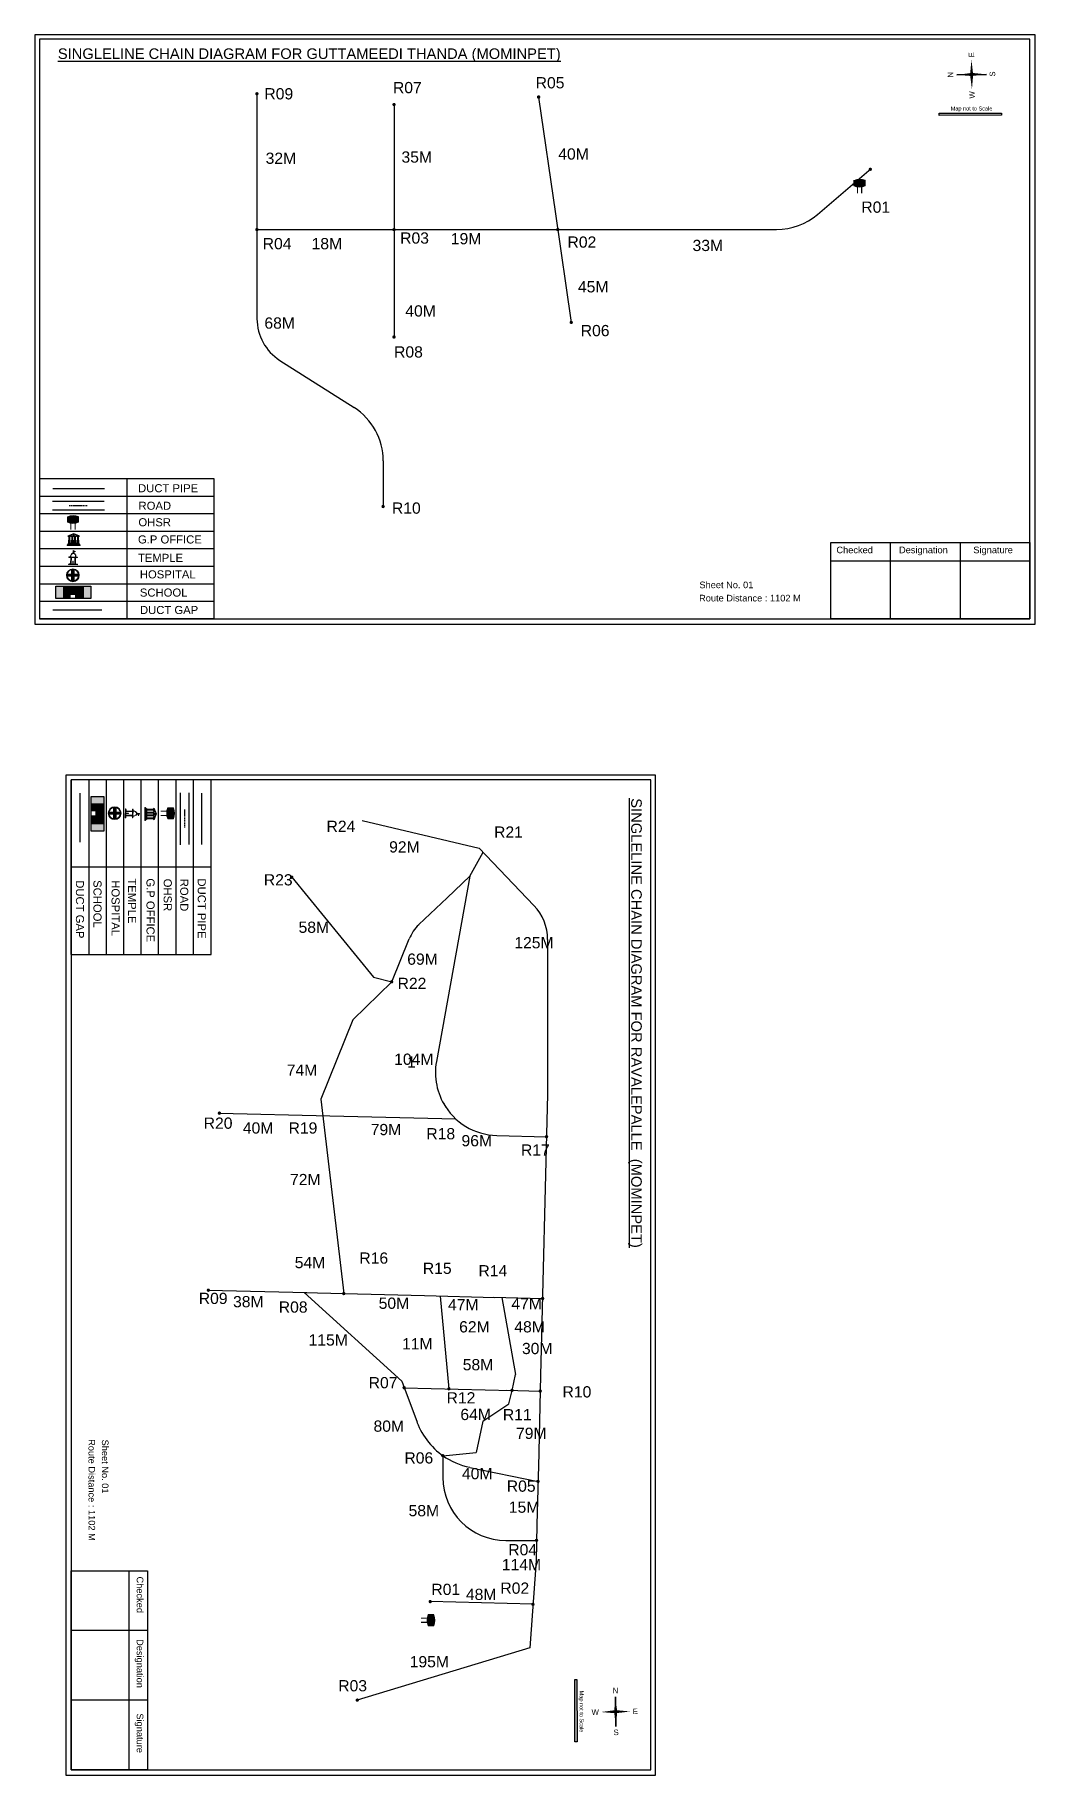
# Model space of a CAD drawing. Header units: inches. Extents: x -117 to 51867, y -12715 to 3423.
# Drawn here: x 15173 to 16063, y -11853 to -10304 of the extents above; entities that cross this region are included whole.
import ezdxf

# ---------------------------------------------------------------- set-up
doc = ezdxf.new("R2010")
doc.units = ezdxf.units.IN
doc.header["$MEASUREMENT"] = 0
doc.linetypes.add('DASHEDX2', pattern=[1.5, 1, -0.5])
for name, color, linetype in [('LANDMARK', 7, 'Continuous'), ('OHT', 7, 'Continuous'), ('pipe', 5, 'Continuous')]:
    doc.layers.add(name, color=color, linetype=linetype)
doc.styles.get("Standard").update_dxf_attribs({"font": 'arial.ttf'})

msp = doc.modelspace()

# ---------------------------------------------------------------- texts
at = {"color": 242, "true_color": 0xcd2027}
msp.add_text('%%USINGLELINE CHAIN DIAGRAM FOR GUTTAMEEDI THANDA (MOMINPET)', height=9.375, dxfattribs=at).set_placement((15193.5, -10325.3))
for s, height, rotation, p in [('E', 4.95, 91.0063, (16008.9, -10323.9)), ('N', 4.95, 91.0063, (15990.3, -10341.8)), ('S', 4.95, 91.0063, (16027.6, -10341)), ('W', 4.95, 91.0063, (16009.5, -10360.5)), ('DUCT GAP', 7.18, 270, (15209.6, -11056.4)), ('SCHOOL', 7.18, 270, (15225.2, -11056.3)), ('HOSPITAL', 7.18, 270, (15241.3, -11056.4)), ('TEMPLE', 7.18, 270, (15256, -11054.7)), ('G.P OFFICE', 7.18, 270, (15272.4, -11054.7)), ('OHSR', 7.18, 270, (15287.7, -11055)), ('ROAD ', 7.18, 270, (15302.4, -11055.1)), ('DUCT PIPE', 7.18, 270, (15318, -11054.8)), ('Route Distance : 1102 M', 5.886, 270, (15220.8, -11553.9)), ('Sheet No. 01', 5.886, 270, (15232.7, -11554.3)), ('Checked', 5.89, 270, (15263.7, -11676.2)), ('Designation', 5.886, 270, (15263.7, -11731.9)), ('Map not to Scale', 3.542, 270, (15657.8, -11777.8)), ('N', 4.95, 1.0063, (15687.3, -11780.2)), ('Signature', 5.89, 270, (15263.7, -11798)), ('W', 4.95, 1.0063, (15668.5, -11799.4)), ('E', 4.95, 1.0063, (15705.1, -11798.7)), ('S', 4.95, 1.0063, (15688, -11817.4))]:
    msp.add_text(s, height=height, rotation=rotation).set_placement(p)
for s, height, p in [('R07', 10, (15491.7, -10355.8)), ('R05', 10, (15618.7, -10351.5)), ('R09', 10, (15377.3, -10361.3)), ('Map not to Scale', 3.542, (15988, -10371.2)), ('32M', 10, (15378.4, -10418.7)), ('35M', 10, (15499.3, -10417.6)), ('40M', 10, (15638.8, -10414.9)), ('R01', 10, (15908.5, -10462.2)), ('R04', 10, (15375.8, -10494.7)), ('18M', 10, (15419.3, -10494.7)), ('R03', 10, (15498.1, -10489.7)), ('19M', 10, (15543.2, -10490.3)), ('R02', 10, (15647, -10493.3)), ('33M', 10, (15758.3, -10496.3)), ('45M', 10, (15656.3, -10533.1)), ('40M', 10, (15502.7, -10554.6)), ('68M', 10, (15377.3, -10565.4)), ('R06', 10, (15658.8, -10572.1)), ('R08', 10, (15492.7, -10591.1)), ('DUCT PIPE', 7.18, (15264.9, -10711)), ('ROAD ', 7.18, (15265.3, -10726.6)), ('R10', 10, (15490.8, -10730.1)), ('OHSR', 7.18, (15265.2, -10741.3)), ('G.P OFFICE', 7.18, (15264.8, -10756.6)), ('TEMPLE', 7.18, (15264.8, -10773)), ('Checked', 5.89, (15886.3, -10765.3)), ('Designation', 5.886, (15942, -10765.3)), ('Signature', 5.89, (16008.1, -10765.3)), ('HOSPITAL', 7.18, (15266.5, -10787.7)), ('SCHOOL', 7.18, (15266.5, -10803.9)), ('Sheet No. 01', 5.886, (15764.4, -10796.4)), ('DUCT GAP', 7.18, (15266.6, -10819.4)), ('Route Distance : 1102 M', 5.886, (15764.1, -10808.2)), ('R24', 10, (15432.6, -11013.4)), ('R21', 10, (15581.7, -11018.5)), ('92M', 10, (15488.3, -11031.7)), ('R23', 10, (15376.8, -11061)), ('58M', 10, (15407.7, -11103.2)), ('125M', 10, (15599.7, -11117)), ('69M', 10, (15504.4, -11131.6)), ('R22', 10, (15495.8, -11153.2)), ('104M', 10, (15492.8, -11220.7)), ('1', 10, (15504.2, -11223.2)), ('74M', 10, (15397.2, -11230.4)), ('R20', 10, (15323.3, -11277.6)), ('40M', 10, (15358.1, -11281.9)), ('R19', 10, (15398.8, -11281.9)), ('79M', 10, (15471.9, -11283.3)), ('R18', 10, (15521.4, -11287)), ('96M', 10, (15552.7, -11293.2)), ('R17', 10, (15605.6, -11301.5)), ('72M', 10, (15400.1, -11327.8)), ('54M', 10, (15404.3, -11401.7)), ('R16', 10, (15461.8, -11397.7)), ('R15', 10, (15518.3, -11406.8)), ('R14', 10, (15567.8, -11409)), ('R09', 10, (15318.9, -11433.6)), ('38M', 10, (15349.4, -11436.5)), ('R08', 10, (15390.1, -11441.3)), ('50M', 10, (15479, -11437.9)), ('47M', 10, (15540.7, -11439.2)), ('47M', 10, (15597.1, -11438.4)), ('115M', 10, (15416.6, -11470.6)), ('11M', 10, (15499.8, -11474)), ('62M', 10, (15550.6, -11458.9)), ('48M', 10, (15599.7, -11458.9)), ('30M', 10, (15606.5, -11478.2)), ('58M', 10, (15553.8, -11492.6)), ('R07', 10, (15470.1, -11508.6)), ('R10', 10, (15642.6, -11516.8)), ('R12', 10, (15539.4, -11522.1)), ('80M', 10, (15474.4, -11547.3)), ('64M', 10, (15551.7, -11536.9)), ('R11', 10, (15589.5, -11537.1)), ('79M', 10, (15601.2, -11553.7)), ('R06', 10, (15501.9, -11575.6)), ('40M', 10, (15553.1, -11589.6)), ('R05', 10, (15593, -11600.7)), ('58M', 10, (15505.6, -11622.5)), ('15M', 10, (15594.8, -11619.4)), ('R04', 10, (15594.3, -11657.3)), ('114M', 10, (15588.6, -11670.6)), ('R01', 10, (15525.9, -11692.6)), ('48M', 10, (15556.6, -11697.1)), ('R02', 10, (15587.3, -11691.5)), ('195M', 10, (15506.6, -11757)), ('R03', 10, (15443, -11778.4))]:
    msp.add_text(s, height=height).set_placement(p)
msp.add_text('%%USINGLELINE CHAIN DIAGRAM FOR RAVALEPALLE  (MOMINPET)', height=9.375, rotation=270, dxfattribs=at).set_placement((15703.7, -10983.4))

# ---------------------------------------------------------------- blocks, each defined once
blk = doc.blocks.new('OHT')
at = {"linetype": 'Continuous', "lineweight": 0, "true_color": 0x0ffffc}
blk.add_hatch(color=4, dxfattribs=at).paths.add_polyline_path([(0.01, 1), (0, 1, 0.101323), (-0.4, 0.92), (-0.4, 0.52, 0.194075), (0.4, 0.52), (0.4, 0.92, 0.097877)])
at = {"color": 4, "linetype": 'Continuous', "lineweight": 0, "true_color": 0x0ffffc, "flags": 128}
for points in [[(-0.4, 0.52), (-0.4, 0.92)], [(0.4, 0.52), (0.4, 0.92)]]:
    blk.add_lwpolyline(points, dxfattribs=at)
at = {"color": 4, "linetype": 'Continuous', "lineweight": 0, "true_color": 0x0ffffc, "const_width": 0.075, "flags": 128}
for points in [[(-0.15, 0), (-0.15, 0.48)], [(0.15, 0), (0.15, 0.47)]]:
    blk.add_lwpolyline(points, dxfattribs=at)
at = {"color": 4, "linetype": 'Continuous', "lineweight": 0, "true_color": 0x0ffffc}
for centre, radius, start, end in [((0.01, -0.02), 1.02, 67.3109, 113.4711), ((0, 1.51), 1.07, 247.7682, 291.7007)]:
    blk.add_arc(centre, radius, start, end, dxfattribs=at)
blk = doc.blocks.new('Government_Office')
at = {"linetype": 'Continuous', "lineweight": 0, "true_color": 0xff0000}
for points in [[(-0.5, 0.05), (0.5, 0.05), (0.5, 0), (-0.5, 0)], [(-0.45, 0.08), (-0.45, 0.12), (0.45, 0.12), (0.45, 0.08)], [(-0.4, 0.14), (-0.4, 0.18), (0.4, 0.18), (0.4, 0.14)]]:
    blk.add_hatch(color=1, dxfattribs=at).paths.add_polyline_path(points)
h = blk.add_hatch(color=1, dxfattribs=at)
h.paths.add_polyline_path([(0.44, 0.72), (0.45, 0.75), (0, 0.93), (-0.45, 0.75), (-0.44, 0.72)])
h.paths.add_polyline_path([(0.36, 0.75), (-0.36, 0.75), (0, 0.9)], flags=16)
h.paths.add_polyline_path([(0, 0.78, -1), (0, 0.87, -1)], flags=0)
h = blk.add_hatch(color=1, dxfattribs=at)
edge = h.paths.add_edge_path()
edge.add_line((-0.27, 0.2), (-0.3, 0.68))
edge.add_line((-0.3, 0.68), (-0.29, 0.68))
edge.add_arc((-0.28, 0.69), 0.0176, 225.304, 441.5659)
edge.add_line((-0.28, 0.7), (-0.39, 0.7))
edge.add_arc((-0.39, 0.69), 0.0176, 98.4341, 314.696)
edge.add_line((-0.38, 0.68), (-0.37, 0.68))
edge.add_line((-0.37, 0.68), (-0.4, 0.2))
edge.add_line((-0.4, 0.2), (-0.27, 0.2))
h = blk.add_hatch(color=1, dxfattribs=at)
edge = h.paths.add_edge_path()
edge.add_line((-0.05, 0.2), (-0.07, 0.68))
edge.add_line((-0.07, 0.68), (-0.07, 0.68))
edge.add_arc((-0.05, 0.69), 0.0176, 225.304, 441.5659)
edge.add_line((-0.05, 0.7), (-0.17, 0.7))
edge.add_arc((-0.17, 0.69), 0.0176, 98.4341, 314.696)
edge.add_line((-0.16, 0.68), (-0.15, 0.68))
edge.add_line((-0.15, 0.68), (-0.18, 0.2))
edge.add_line((-0.18, 0.2), (-0.05, 0.2))
h = blk.add_hatch(color=1, dxfattribs=at)
edge = h.paths.add_edge_path()
edge.add_arc((0, 0.83), 0.0467, 90, 270)
edge.add_arc((0, 0.83), 0.0467, 270, 450)
h = blk.add_hatch(color=1, dxfattribs=at)
edge = h.paths.add_edge_path()
edge.add_line((0.18, 0.2), (0.15, 0.68))
edge.add_line((0.15, 0.68), (0.16, 0.68))
edge.add_arc((0.17, 0.69), 0.0176, 225.304, 441.5659)
edge.add_line((0.17, 0.7), (0.05, 0.7))
edge.add_arc((0.05, 0.69), 0.0176, 98.4341, 314.696)
edge.add_line((0.07, 0.68), (0.07, 0.68))
edge.add_line((0.07, 0.68), (0.05, 0.2))
edge.add_line((0.05, 0.2), (0.18, 0.2))
h = blk.add_hatch(color=1, dxfattribs=at)
edge = h.paths.add_edge_path()
edge.add_line((0.4, 0.2), (0.37, 0.68))
edge.add_line((0.37, 0.68), (0.38, 0.68))
edge.add_arc((0.39, 0.69), 0.0176, 225.304, 441.5659)
edge.add_line((0.4, 0.7), (0.28, 0.7))
edge.add_arc((0.28, 0.69), 0.0176, 98.4341, 314.696)
edge.add_line((0.29, 0.68), (0.3, 0.68))
edge.add_line((0.3, 0.68), (0.27, 0.2))
edge.add_line((0.27, 0.2), (0.4, 0.2))
at = {"color": 1, "linetype": 'Continuous', "lineweight": 0, "true_color": 0xff0000, "flags": 128}
for points in [[(-0.5, 0.05), (0.5, 0.05), (0.5, 0), (-0.5, 0)], [(-0.45, 0.75), (-0.44, 0.72), (0.44, 0.72), (0.45, 0.75), (0, 0.93)], [(-0.45, 0.08), (-0.45, 0.12), (0.45, 0.12), (0.45, 0.08)], [(-0.4, 0.14), (-0.4, 0.18), (0.4, 0.18), (0.4, 0.14)], [(-0.36, 0.75), (0.36, 0.75), (0, 0.9)]]:
    blk.add_lwpolyline(points, close=True, dxfattribs=at)
for points in [[(-0.27, 0.2), (-0.3, 0.68), (-0.29, 0.68, 1.379694), (-0.28, 0.7), (-0.39, 0.7, 1.379694), (-0.38, 0.68), (-0.37, 0.68), (-0.4, 0.2)], [(-0.05, 0.2), (-0.07, 0.68), (-0.07, 0.68, 1.379694), (-0.05, 0.7), (-0.17, 0.7, 1.379694), (-0.16, 0.68), (-0.15, 0.68), (-0.18, 0.2)], [(0, 0.87, 1), (0, 0.78, 1)], [(0.18, 0.2), (0.15, 0.68), (0.16, 0.68, 1.379694), (0.17, 0.7), (0.05, 0.7, 1.379694), (0.07, 0.68), (0.07, 0.68), (0.05, 0.2)], [(0.4, 0.2), (0.37, 0.68), (0.38, 0.68, 1.379694), (0.4, 0.7), (0.28, 0.7, 1.379694), (0.29, 0.68), (0.3, 0.68), (0.27, 0.2)]]:
    blk.add_lwpolyline(points, format="xyb", close=True, dxfattribs=at)
blk = doc.blocks.new('Temple')
at = {"linetype": 'Continuous', "lineweight": 0, "true_color": 0xff0000}
h = blk.add_hatch(color=1, dxfattribs=at)
edge = h.paths.add_edge_path()
edge.add_line((0.17, 0.49), (0.22, 0.49))
edge.add_line((0.22, 0.49), (0.22, 0.5))
edge.add_line((0.22, 0.5), (0.31, 0.5))
edge.add_line((0.31, 0.5), (0.31, 0.53))
edge.add_line((0.31, 0.53), (0.26, 0.53))
edge.add_line((0.26, 0.53), (0.26, 0.54))
edge.add_line((0.26, 0.54), (0.2, 0.54))
edge.add_spline(control_points=[(0.2, 0.54), (0.2, 0.59), (0.19, 0.64), (0.14, 0.74), (0.09, 0.79), (0.03, 0.8), (0.02, 0.81), (0.01, 0.81)], knot_values=[4.712389, 4.712389, 4.712389, 4.712389, 5.278166, 5.278166, 6.117402, 6.117402, 6.223801, 6.223801, 6.223801, 6.223801], degree=3, periodic=0)
edge.add_line((0.01, 0.81), (0.01, 0.79))
edge.add_line((0.01, 0.79), (-0.01, 0.79))
edge.add_line((-0.01, 0.79), (-0.01, 0.81))
edge.add_spline(control_points=[(-0.01, 0.81), (-0.05, 0.8), (-0.1, 0.78), (-0.17, 0.7), (-0.2, 0.63), (-0.2, 0.55), (-0.2, 0.55), (-0.2, 0.54)], knot_values=[6.343965, 6.343965, 6.343965, 6.343965, 6.956638, 6.956638, 7.795874, 7.795874, 7.853982, 7.853982, 7.853982, 7.853982], degree=3, periodic=0)
edge.add_line((-0.2, 0.54), (-0.26, 0.54))
edge.add_line((-0.26, 0.54), (-0.26, 0.53))
edge.add_line((-0.26, 0.53), (-0.31, 0.53))
edge.add_line((-0.31, 0.53), (-0.31, 0.5))
edge.add_line((-0.31, 0.5), (-0.22, 0.5))
edge.add_line((-0.22, 0.5), (-0.22, 0.49))
edge.add_line((-0.22, 0.49), (-0.17, 0.49))
edge.add_line((-0.17, 0.49), (-0.17, 0.07))
edge.add_arc((-0.2, 0.07), 0.03, -90, 0, ccw=False)
edge.add_line((-0.2, 0.04), (-0.26, 0.04))
edge.add_line((-0.26, 0.04), (-0.26, 0.03))
edge.add_line((-0.26, 0.03), (-0.31, 0.03))
edge.add_line((-0.31, 0.03), (-0.31, 0))
edge.add_line((-0.31, 0), (0.31, 0))
edge.add_line((0.31, 0), (0.31, 0.03))
edge.add_line((0.31, 0.03), (0.26, 0.03))
edge.add_line((0.26, 0.03), (0.26, 0.04))
edge.add_line((0.26, 0.04), (0.2, 0.04))
edge.add_arc((0.2, 0.07), 0.03, 180, 270, ccw=False)
edge.add_line((0.17, 0.07), (0.17, 0.49))
h.paths.add_polyline_path([(0.12, 0.07, -0.414214), (0.1, 0.04), (0.05, 0.04), (0.05, 0.03), (-0.05, 0.03), (-0.05, 0.04), (-0.1, 0.04, -0.414214), (-0.12, 0.07), (-0.12, 0.5), (0.12, 0.5)], flags=16)
edge = h.paths.add_edge_path(flags=16)
edge.add_ellipse((0, 0.54), major_axis=(0, 0.242), ratio=0.722808, start_angle=270, end_angle=450, ccw=False)
edge.add_line((0.17, 0.54), (-0.17, 0.54))
h.paths.add_polyline_path([(0.01, 0.23), (0.01, 0.07), (-0.01, 0.07), (-0.01, 0.23)], flags=0)
at = {"linetype": 'Continuous', "lineweight": 0, "true_color": 0xe66000}
blk.add_hatch(color=32, dxfattribs=at).paths.add_polyline_path([(-0.01, 1), (0.15, 0.93), (0, 0.85)])
at = {"linetype": 'Continuous', "lineweight": 0, "true_color": 0xff0000}
h = blk.add_hatch(color=1, dxfattribs=at)
edge = h.paths.add_edge_path()
edge.add_line((0.01, 0.86), (0, 0.85))
edge.add_line((0, 0.85), (0, 0.93))
edge.add_line((0, 0.93), (-0.01, 0.93))
edge.add_line((-0.01, 0.93), (-0.01, 0.81))
edge.add_spline(control_points=[(-0.01, 0.81), (0, 0.81), (0, 0.81), (0.01, 0.81)], knot_values=[6.223801, 6.223801, 6.223801, 6.223801, 6.343965, 6.343965, 6.343965, 6.343965], degree=3, periodic=0)
edge.add_line((0.01, 0.81), (0.01, 0.86))
h = blk.add_hatch(color=1, dxfattribs=at)
edge = h.paths.add_edge_path()
edge.add_line((0.01, 0.79), (0.01, 0.81))
edge.add_spline(control_points=[(0.01, 0.81), (0, 0.81), (0, 0.81), (-0.01, 0.81)], knot_values=[6.223801, 6.223801, 6.223801, 6.223801, 6.343965, 6.343965, 6.343965, 6.343965], degree=3, periodic=0)
edge.add_line((-0.01, 0.81), (-0.01, 0.79))
edge.add_line((-0.01, 0.79), (0.01, 0.79))
at = {"color": 1, "linetype": 'Continuous', "lineweight": 0, "true_color": 0xff0000, "flags": 128}
blk.add_lwpolyline([(0.2, 0.54), (0.26, 0.54), (0.26, 0.53), (0.31, 0.53), (0.31, 0.5), (0.22, 0.5), (0.22, 0.49), (0.17, 0.49), (0.17, 0.07, 0.414214), (0.2, 0.04), (0.26, 0.04), (0.26, 0.03), (0.31, 0.03), (0.31, 0), (-0.31, 0), (-0.31, 0.03), (-0.26, 0.03), (-0.26, 0.04), (-0.2, 0.04, 0.414214), (-0.17, 0.07), (-0.17, 0.49), (-0.22, 0.49), (-0.22, 0.5), (-0.31, 0.5), (-0.31, 0.53), (-0.26, 0.53), (-0.26, 0.54), (-0.2, 0.54)], format="xyb", dxfattribs=at)
blk.add_lwpolyline([(-0.17, 0.54), (0.17, 0.54)], dxfattribs=at)
blk.add_lwpolyline([(0.12, 0.5), (0.12, 0.07, -0.414214), (0.1, 0.04), (0.05, 0.04), (0.05, 0.03), (-0.05, 0.03), (-0.05, 0.04), (-0.1, 0.04, -0.414214), (-0.12, 0.07), (-0.12, 0.5)], format="xyb", close=True, dxfattribs=at)
at = {"color": 32, "linetype": 'Continuous', "lineweight": 0, "true_color": 0xe66000, "flags": 128}
blk.add_lwpolyline([(-0.01, 1), (0.15, 0.93), (0, 0.85), (-0.01, 1)], dxfattribs=at)
at = {"color": 1, "linetype": 'Continuous', "lineweight": 0, "true_color": 0xff0000, "flags": 128}
for points in [[(0.01, 0.93), (-0.01, 0.93), (-0.01, 0.79), (0.01, 0.79)], [(0.01, 0.23), (-0.01, 0.23), (-0.01, 0.07), (0.01, 0.07)]]:
    blk.add_lwpolyline(points, close=True, dxfattribs=at)
at = {"color": 1, "linetype": 'Continuous', "lineweight": 0, "true_color": 0xff0000}
blk.add_ellipse((0, 0.54), major_axis=(0, 0.242), ratio=0.722808, start_param=4.712389, end_param=7.853982, dxfattribs=at)
blk.add_open_spline([(0.2, 0.54), (0.2, 0.59), (0.19, 0.64), (0.14, 0.74), (0.09, 0.79), (-0.02, 0.82), (-0.08, 0.79), (-0.17, 0.7), (-0.2, 0.63), (-0.2, 0.55), (-0.2, 0.55), (-0.2, 0.54)], degree=3, knots=[4.712389, 4.712389, 4.712389, 4.712389, 5.278166, 5.278166, 6.117402, 6.117402, 6.956638, 6.956638, 7.795874, 7.795874, 7.853982, 7.853982, 7.853982, 7.853982], dxfattribs=at)
blk = doc.blocks.new('*U64')
at = {"color": 0, "linetype": 'DASHEDX2', "transparency": 16777216}
blk.add_line((-8.2, 0), (8, 0), dxfattribs=at)
blk = doc.blocks.new('Hospital')
at = {"linetype": 'Continuous', "lineweight": 0, "true_color": 0x000000}
h = blk.add_hatch(color=18, dxfattribs=at)
h.paths.add_polyline_path([(-0.5, 0, 1), (0.5, 0, 1)])
h.paths.add_polyline_path([(0.45, 0, -1), (-0.45, 0, -1)], flags=16)
at = {"linetype": 'Continuous', "true_color": 0xff0000}
blk.add_hatch(color=1, dxfattribs=at).paths.add_polyline_path([(-0.39, 0.08), (-0.08, 0.08), (-0.08, 0.39), (0.08, 0.39), (0.08, 0.08), (0.39, 0.08), (0.39, -0.08), (0.08, -0.08), (0.08, -0.39), (-0.08, -0.39), (-0.08, -0.08), (-0.39, -0.08)])
at = {"color": 1, "linetype": 'Continuous', "true_color": 0xff0000, "flags": 128}
blk.add_lwpolyline([(-0.39, 0.08), (-0.08, 0.08), (-0.08, 0.39), (0.08, 0.39), (0.08, 0.08), (0.39, 0.08), (0.39, -0.08), (0.08, -0.08), (0.08, -0.39), (-0.08, -0.39), (-0.08, -0.08), (-0.39, -0.08)], close=True, dxfattribs=at)
at = {"color": 18, "linetype": 'Continuous', "lineweight": 0, "true_color": 0x000000}
for radius in [0.5, 0.446]:
    blk.add_circle((0, 0), radius, dxfattribs=at)
blk = doc.blocks.new('*U56')
at = {"color": 0, "linetype": 'DASHEDX2', "transparency": 16777216}
blk.add_line((0, 8.2), (0, -8), dxfattribs=at)

# ---------------------------------------------------------------- hatches: boundary and pattern name
at = {"ltscale": 0.5}
h = msp.add_hatch(color=5, dxfattribs=at)
h.dxf.hatch_style = 1
h.paths.add_polyline_path([(15372.2, -10356.3, 1), (15369.1, -10356.3, 1)])
h = msp.add_hatch(color=5, dxfattribs=at)
h.dxf.hatch_style = 1
h.paths.add_polyline_path([(15622.9, -10359.2, 1), (15619.7, -10359.2, 1)])
h = msp.add_hatch(color=5, dxfattribs=at)
h.dxf.hatch_style = 1
h.paths.add_polyline_path([(15494.2, -10365.9, 1), (15491.1, -10365.9, 1)])
at = {"true_color": 0x0093dd}
h = msp.add_hatch(color=142, dxfattribs=at)
h.dxf.hatch_style = 1
h.paths.add_polyline_path([(15977.8, -10373.7), (15977.8, -10375.5), (16033.3, -10375.4), (16033.3, -10373.6)])
at = {"ltscale": 0.5}
h = msp.add_hatch(color=5, dxfattribs=at)
h.dxf.hatch_style = 1
h.paths.add_polyline_path([(15918, -10423.5, 1), (15914.9, -10423.5, 1)])
h = msp.add_hatch(color=5, dxfattribs=at)
h.dxf.hatch_style = 1
h.paths.add_polyline_path([(15372.2, -10477.2, 1), (15369.1, -10477.2, 1)])
h = msp.add_hatch(color=5, dxfattribs=at)
h.dxf.hatch_style = 1
h.paths.add_polyline_path([(15494.2, -10477.2, 1), (15491.1, -10477.2, 1)])
h = msp.add_hatch(color=5, dxfattribs=at)
h.dxf.hatch_style = 1
h.paths.add_polyline_path([(15639.9, -10477.2, 1), (15636.8, -10477.2, 1)])
h = msp.add_hatch(color=5, dxfattribs=at)
h.dxf.hatch_style = 1
h.paths.add_polyline_path([(15651.9, -10559.8, 1), (15648.8, -10559.8, 1)])
h = msp.add_hatch(color=5, dxfattribs=at)
h.dxf.hatch_style = 1
h.paths.add_polyline_path([(15494.2, -10572.8, 1), (15491.1, -10572.8, 1)])
h = msp.add_hatch(color=5, dxfattribs=at)
h.dxf.hatch_style = 1
h.paths.add_polyline_path([(15484.5, -10723.7, 1), (15481.4, -10723.7, 1)])
at = {"true_color": 0xc8c92d}
h = msp.add_hatch(color=52, dxfattribs=at)
h.dxf.hatch_style = 1
h.paths.add_polyline_path([(15198, -10794.6), (15191.8, -10794.6), (15191.8, -10805.7), (15198, -10805.7)])
h.paths.add_polyline_path([(15222.8, -10794.6), (15216.7, -10794.6), (15216.7, -10805.7), (15222.8, -10805.7)])
at = {"true_color": 0x293189}
h = msp.add_hatch(color=177, dxfattribs=at)
h.dxf.hatch_style = 1
h.paths.add_polyline_path([(15216.7, -10794.6), (15198, -10794.6), (15198, -10805.7), (15205, -10805.7), (15205, -10802.1), (15208.9, -10802.1), (15208.9, -10805.7), (15216.7, -10805.7)])
h.paths.add_polyline_path([(15200.7, -10797.1), (15199.3, -10797.1), (15199.3, -10795.8), (15200.7, -10795.8)], flags=16)
h.paths.add_polyline_path([(15213.5, -10797.1), (15213.5, -10795.8), (15214.9, -10795.8), (15214.9, -10797.1)], flags=16)
at = {"true_color": 0xc8c92d}
h = msp.add_hatch(color=52, dxfattribs=at)
h.dxf.hatch_style = 1
h.paths.add_polyline_path([(15234.4, -10987.8), (15234.4, -10981.7), (15223.3, -10981.7), (15223.3, -10987.8)])
h.paths.add_polyline_path([(15234.4, -11012.7), (15234.4, -11006.5), (15223.3, -11006.5), (15223.3, -11012.7)])
at = {"true_color": 0x293189}
h = msp.add_hatch(color=177, dxfattribs=at)
h.dxf.hatch_style = 1
h.paths.add_polyline_path([(15234.4, -11006.5), (15234.4, -10987.8), (15223.3, -10987.8), (15223.3, -10994.9), (15226.9, -10994.9), (15226.9, -10998.7), (15223.3, -10998.7), (15223.3, -11006.5)])
h.paths.add_polyline_path([(15231.9, -10990.5), (15231.9, -10989.1), (15233.2, -10989.1), (15233.2, -10990.5)], flags=16)
h.paths.add_polyline_path([(15231.9, -11003.4), (15233.2, -11003.4), (15233.2, -11004.8), (15231.9, -11004.8)], flags=16)
at = {"ltscale": 0.5}
h = msp.add_hatch(color=5, dxfattribs=at)
h.dxf.hatch_style = 1
h.paths.add_polyline_path([(15403.2, -11053.7, 1), (15400.1, -11053.7, 1)])
h = msp.add_hatch(color=5, dxfattribs=at)
h.dxf.hatch_style = 1
h.paths.add_polyline_path([(15492.1, -11146.8, 1), (15489, -11146.8, 1)])
h = msp.add_hatch(color=5, dxfattribs=at)
h.dxf.hatch_style = 1
h.paths.add_polyline_path([(15338.8, -11263.7, 1), (15335.7, -11263.7, 1)])
h = msp.add_hatch(color=5, dxfattribs=at)
h.dxf.hatch_style = 1
h.paths.add_polyline_path([(15629.9, -11284.7, 1), (15626.8, -11284.7, 1)])
h = msp.add_hatch(color=5, dxfattribs=at)
h.dxf.hatch_style = 1
h.paths.add_polyline_path([(15329, -11421.3, 1), (15325.9, -11421.3, 1)])
h = msp.add_hatch(color=5, dxfattribs=at)
h.dxf.hatch_style = 1
h.paths.add_polyline_path([(15449.5, -11424.3, 1), (15446.4, -11424.3, 1)])
h = msp.add_hatch(color=5, dxfattribs=at)
h.dxf.hatch_style = 1
h.paths.add_polyline_path([(15626.4, -11428.7, 1), (15623.3, -11428.7, 1)])
h = msp.add_hatch(color=5, dxfattribs=at)
h.dxf.hatch_style = 1
h.paths.add_polyline_path([(15503.2, -11508.1, 1), (15500.1, -11508.1, 1)])
h = msp.add_hatch(color=5, dxfattribs=at)
h.dxf.hatch_style = 1
h.paths.add_polyline_path([(15543, -11509.1, 1), (15539.9, -11509.1, 1)])
h = msp.add_hatch(color=5, dxfattribs=at)
h.dxf.hatch_style = 1
h.paths.add_polyline_path([(15599.2, -11510.5, 1), (15596.1, -11510.5, 1)])
h = msp.add_hatch(color=5, dxfattribs=at)
h.dxf.hatch_style = 1
h.paths.add_polyline_path([(15624.3, -11511.1, 1), (15621.2, -11511.1, 1)])
h = msp.add_hatch(color=5, dxfattribs=at)
h.dxf.hatch_style = 1
h.paths.add_polyline_path([(15537.6, -11568.6, 1), (15534.5, -11568.6, 1)])
h = msp.add_hatch(color=5, dxfattribs=at)
h.dxf.hatch_style = 1
h.paths.add_polyline_path([(15622.3, -11591.5, 1), (15619.2, -11591.5, 1)])
h = msp.add_hatch(color=5, dxfattribs=at)
h.dxf.hatch_style = 1
h.paths.add_polyline_path([(15621, -11644, 1), (15617.9, -11644, 1)])
h = msp.add_hatch(color=5, dxfattribs=at)
h.dxf.hatch_style = 1
h.paths.add_polyline_path([(15526.4, -11698.5, 1), (15523.3, -11698.5, 1)])
h = msp.add_hatch(color=5, dxfattribs=at)
h.dxf.hatch_style = 1
h.paths.add_polyline_path([(15617.8, -11700.9, 1), (15614.7, -11700.9, 1)])
at = {"true_color": 0x0093dd}
h = msp.add_hatch(color=142, dxfattribs=at)
h.dxf.hatch_style = 1
h.paths.add_polyline_path([(15655.3, -11767.7), (15653.5, -11767.7), (15653.6, -11823.2), (15655.5, -11823.2)])
at = {"ltscale": 0.5}
h = msp.add_hatch(color=5, dxfattribs=at)
h.dxf.hatch_style = 1
h.paths.add_polyline_path([(15461.5, -11786.2, 1), (15458.4, -11786.2, 1)])

# ---------------------------------------------------------------- linework, layer by layer
for p, q in [((16019.9, -10339), (15993.6, -10339.5)), ((15993.6, -10339.5), (16019.9, -10339)), ((16019.9, -10339), (15993.6, -10339.5)), ((16006.7, -10339.2), (16019.9, -10339)), ((15177.1, -10699.2), (15177.1, -10822.4)), ((15254.9, -10699.2), (15254.9, -10823.6)), ((15332.7, -10714.7), (15177.1, -10714.7)), ((15188.8, -10719), (15234.7, -10719)), ((15332.7, -10730.3), (15177.1, -10730.3)), ((15188.8, -10726.6), (15234.9, -10726.6)), ((15332.7, -10745.9), (15177.1, -10745.9)), ((15332.7, -10761.4), (15177.1, -10761.4)), ((15332.7, -10777), (15177.1, -10777)), ((15177.1, -10792.5), (15332.7, -10792.5)), ((15177.1, -10808.1), (15332.7, -10808.1)), ((15177.1, -10822.4), (15177.1, -10823.6)), ((15177.1, -10822.6), (15177.1, -10823.6)), ((15332.7, -10823.6), (15177.1, -10823.6)), ((15205.4, -11122.5), (15205.4, -10967)), ((15206.6, -10967), (15205.4, -10967)), ((15206.4, -10967), (15205.4, -10967)), ((15329.8, -10967), (15206.6, -10967)), ((15221, -10967), (15221, -11122.5)), ((15236.5, -10967), (15236.5, -11122.5)), ((15252.1, -11122.5), (15252.1, -10967)), ((15267.6, -11122.5), (15267.6, -10967)), ((15283.2, -11122.5), (15283.2, -10967)), ((15298.7, -11122.5), (15298.7, -10967)), ((15314.3, -11122.5), (15314.3, -10967)), ((15302.5, -10978.7), (15302.5, -11024.8)), ((15310, -10978.7), (15310, -11024.5)), ((15329.8, -11044.8), (15205.4, -11044.8)), ((15616.3, -11700.9), (15616.3, -11700.9)), ((15690, -11809.7), (15689.6, -11783.4)), ((15689.6, -11783.4), (15690, -11809.7)), ((15690, -11809.7), (15689.6, -11783.4)), ((15689.8, -11796.6), (15690, -11809.7))]:
    msp.add_line(p, q)
at = {"color": 1}
for p, q in [((15993.6, -10339.5), (16006.7, -10339.2)), ((15689.6, -11783.4), (15689.8, -11796.6))]:
    msp.add_line(p, q, dxfattribs=at)
at = {"color": 242, "true_color": 0xcd2027}
for p, q in [((15934.2, -10755.8), (15934.2, -10823.7)), ((15996.4, -10755.8), (15996.4, -10823.7)), ((15881.2, -10772.2), (16058.5, -10772.2)), ((15256.8, -11671.1), (15256.8, -11848.3)), ((15273.3, -11724.1), (15205.4, -11724.1)), ((15273.3, -11786.3), (15205.4, -11786.3))]:
    msp.add_line(p, q, dxfattribs=at)
for points in [[(15173, -10303.8), (15173, -10828.3), (16063.2, -10828.3), (16063.2, -10303.8)], [(15177.1, -10307.8), (15177.1, -10823.6), (16058.5, -10823.6), (16058.5, -10307.8)], [(15222.9, -10794.6), (15222.9, -10805.7), (15191.8, -10805.7), (15191.8, -10794.6)], [(15200.7, -10795.8), (15200.7, -10797.1), (15199.3, -10797.1), (15199.3, -10795.8)], [(15213.5, -10797.1), (15213.5, -10795.8), (15214.9, -10795.8), (15214.9, -10797.1)], [(15725.2, -10962.9), (15200.7, -10962.9), (15200.7, -11853), (15725.2, -11853)], [(15721.2, -10967), (15205.4, -10967), (15205.4, -11848.3), (15721.2, -11848.3)], [(15234.4, -11012.8), (15223.3, -11012.8), (15223.3, -10981.7), (15234.4, -10981.7)], [(15233.2, -10990.5), (15231.9, -10990.5), (15231.9, -10989.1), (15233.2, -10989.1)], [(15231.9, -11003.4), (15233.2, -11003.4), (15233.2, -11004.8), (15231.9, -11004.8)]]:
    msp.add_lwpolyline(points, close=True)
at = {"color": 142, "true_color": 0x0093dd}
for points in [[(16033.3, -10375.4), (15977.8, -10375.5), (15977.8, -10373.7), (16033.3, -10373.6), (16033.3, -10375.4)], [(15653.6, -11823.2), (15653.5, -11767.7), (15655.3, -11767.7), (15655.5, -11823.2), (15653.6, -11823.2)]]:
    msp.add_lwpolyline(points, dxfattribs=at)
for points in [[(15332.7, -10823.6), (15332.7, -10699.2), (15177.1, -10699.2)], [(15203.7, -10805.7), (15203.7, -10801.6), (15210.2, -10801.6), (15210.2, -10805.7)], [(15205.4, -11122.5), (15329.8, -11122.5), (15329.8, -10967)], [(15223.3, -10993.5), (15227.4, -10993.5), (15227.4, -11000), (15223.3, -11000)]]:
    msp.add_lwpolyline(points)
at = {"color": 242, "true_color": 0xcd2027}
for points in [[(16058.5, -10823.7), (15881.2, -10823.7), (15881.2, -10755.8), (16058.5, -10755.8)], [(15205.4, -11848.3), (15205.4, -11671.1), (15273.3, -11671.1), (15273.3, -11848.3)]]:
    msp.add_lwpolyline(points, close=True, dxfattribs=at)
for points in [[(16008, -10339.2), (16005.2, -10339.2), (16006.5, -10326.1)], [(16008, -10339.2), (16005.2, -10339.2), (16006.5, -10326.1)], [(16008, -10339.2), (16005.2, -10339.2), (16006.9, -10352.4)], [(16008, -10339.2), (16005.2, -10339.2), (16006.9, -10352.4)], [(16006.8, -10340.5), (16006.7, -10337.7), (16019.9, -10339)], [(16006.8, -10340.5), (16006.7, -10337.7), (16019.9, -10339)], [(15689.8, -11797.9), (15689.8, -11795.1), (15676.7, -11796.8)], [(15689.8, -11797.9), (15689.8, -11795.1), (15676.7, -11796.8)], [(15688.5, -11796.6), (15691.3, -11796.6), (15690, -11809.7)], [(15688.5, -11796.6), (15691.3, -11796.6), (15690, -11809.7)], [(15689.8, -11797.9), (15689.8, -11795.1), (15703, -11796.3)], [(15689.8, -11797.9), (15689.8, -11795.1), (15703, -11796.3)]]:
    msp.add_solid(points)
at = {"color": 1}
for points in [[(16006.8, -10340.5), (16006.7, -10337.7), (15993.6, -10339.5)], [(16006.8, -10340.5), (16006.7, -10337.7), (15993.6, -10339.5)], [(15688.5, -11796.6), (15691.3, -11796.6), (15689.6, -11783.4)], [(15688.5, -11796.6), (15691.3, -11796.6), (15689.6, -11783.4)]]:
    msp.add_solid(points, dxfattribs=at)
at = {"layer": 'OHT', "color": 5}
for p, q in [((15189, -10707.7), (15234.9, -10707.7)), ((15321.4, -10978.8), (15321.4, -11024.7))]:
    msp.add_line(p, q, dxfattribs=at)
at = {"layer": 'OHT', "color": 1}
for p, q in [((15189, -10815.8), (15232.6, -10815.8)), ((15213.2, -10978.8), (15213.2, -11022.4))]:
    msp.add_line(p, q, dxfattribs=at)
at = {"layer": 'pipe'}
for p, q in [((15370.7, -10356.3), (15370.7, -10463.2)), ((15621.3, -10359.2), (15636.3, -10463.2)), ((15492.7, -10365.9), (15492.7, -10463.2)), ((15869.5, -10463.7), (15917.3, -10422.8)), ((15370.7, -10463.2), (15370.7, -10556.5)), ((15492.7, -10463.2), (15492.7, -10572.8)), ((15636.3, -10463.2), (15650.3, -10559.8)), ((15370.7, -10477.2), (15478.7, -10477.2)), ((15478.7, -10477.2), (15624.2, -10477.2)), ((15624.2, -10477.2), (15833.1, -10477.1)), ((15391, -10593.6), (15457.1, -10635.7)), ((15483, -10682.9), (15483, -10723.7)), ((15464.4, -11003.1), (15568.4, -11027.8)), ((15568.4, -11027.8), (15617.1, -11078.9)), ((15560, -11052.7), (15571.9, -11031.5)), ((15401.7, -11053.7), (15474.3, -11142.8)), ((15560, -11052.7), (15530.4, -11217.7)), ((15560, -11052.7), (15539.9, -11071.9)), ((15539.9, -11071.9), (15514.7, -11095.9)), ((15490.6, -11146.8), (15506.1, -11108.6)), ((15629.3, -11109.2), (15629.3, -11246.9)), ((15455.9, -11180.5), (15490.6, -11146.8)), ((15474.3, -11142.8), (15490.6, -11146.8)), ((15455.9, -11180.5), (15427.6, -11251.3)), ((15629.3, -11246.9), (15623.1, -11497.1)), ((15427.6, -11251.3), (15447.9, -11424.3)), ((15337.3, -11263.7), (15435.4, -11266.1)), ((15435.4, -11266.1), (15547.7, -11268.9)), ((15584.1, -11283.6), (15628.4, -11284.7)), ((15327.5, -11421.3), (15415, -11423.5)), ((15412.7, -11423.5), (15519.7, -11426.1)), ((15412.7, -11423.5), (15499.6, -11502.4)), ((15519.7, -11426.1), (15582.5, -11427.7)), ((15533.8, -11426.5), (15541.4, -11509.1)), ((15581.3, -11427.6), (15624.8, -11428.7)), ((15588.6, -11427.8), (15600.6, -11496.4)), ((15499.6, -11502.4), (15513.1, -11538.7)), ((15501.7, -11508.1), (15597.7, -11510.5)), ((15592.7, -11510.4), (15622.8, -11511.1)), ((15594.8, -11522.4), (15597.7, -11510.5)), ((15597.7, -11510.5), (15600.6, -11496.4)), ((15623.1, -11497.1), (15621.1, -11578.4)), ((15571.6, -11537.9), (15594.8, -11522.4)), ((15571.6, -11537.9), (15565.8, -11565.9)), ((15536.1, -11568.6), (15565.8, -11565.9)), ((15536.1, -11568.6), (15536.1, -11588)), ((15560.1, -11579), (15620.8, -11591.5)), ((15621.1, -11577.3), (15619.8, -11629.9)), ((15619.8, -11630), (15619, -11662.6)), ((15592.1, -11644), (15619.5, -11644)), ((15619, -11662.3), (15613.5, -11739.6)), ((15616.3, -11700.9), (15524.9, -11698.5)), ((15613.5, -11739.6), (15459.9, -11786.2))]:
    msp.add_line(p, q, dxfattribs=at)
for centre, radius, start, end in [((15833.1, -10421.1), 56, 270.0077, 310.5344), ((15414.7, -10556.5), 44, 180, 237.5023), ((15427, -10682.9), 56, 0, 57.5023), ((15585.3, -11109.2), 44, 0, 43.67), ((15539.6, -11122), 36, 133.67, 158.2356), ((15585.5, -11227.6), 56, 169.8452, 212.9875), ((15585.5, -11227.6), 56, 208.8806, 268.5819), ((15573, -11516.3), 64, 200.4392, 237.7406), ((15573, -11516.3), 64, 234.7276, 258.3371), ((15592.1, -11588), 56, 180, 270)]:
    msp.add_arc(centre, radius, start, end, dxfattribs=at)

# ---------------------------------------------------------------- block references
at = {"linetype": 'DASHEDX2'}
for name, p in [('*U64', (15211.8, -10722.8)), ('*U56', (15306.2, -11001.7))]:
    msp.add_blockref(name, p, dxfattribs=at)
at = {"layer": 'LANDMARK'}
for name, p, xscale, yscale, zscale in [('Government_Office', (15207.6, -10758.3), 11.32114773247135, 11.32114773247135, 11.32114773247135), ('Hospital', (15206.9, -10784.9), 11.41772014427468, 11.41772014427468, 11.41772014427468)]:
    msp.add_blockref(name, p, dxfattribs=dict(at, xscale=xscale, yscale=yscale, zscale=zscale))
for name, p, xscale, yscale, zscale, rotation in [('Temple', (15207, -10775.4), 12.62452535729322, 12.62452535729322, 12.62452535729322, 358.3713438591284), ('Hospital', (15244.1, -10996.7), 11.41772014427468, 11.41772014427468, 11.41772014427468, 270), ('Temple', (15253.6, -10996.8), 12.62452535729322, 12.62452535729322, 12.62452535729322, 268.3713438591284), ('Government_Office', (15270.8, -10997.4), 11.32114773247135, 11.32114773247135, 11.32114773247135, 270)]:
    msp.add_blockref(name, p, dxfattribs=dict(at, xscale=xscale, yscale=yscale, zscale=zscale, rotation=rotation))
at = {"layer": 'OHT', "xscale": 12.45189723782068, "yscale": 12.45189723782068, "zscale": 12.45189723782068}
for p in [(15906.9, -10444.8), (15207, -10744.2)]:
    msp.add_blockref('OHT', p, dxfattribs=at)
at = {"layer": 'OHT', "xscale": 12.45189723782068, "yscale": 12.45189723782068, "zscale": 12.45189723782068, "rotation": 270}
for p in [(15284.9, -10996.8), (15516.6, -11715.1)]:
    msp.add_blockref('OHT', p, dxfattribs=at)

msp.set_redraw_order([(e.dxf.handle, doc.entitydb.next_handle()) for e in msp.query("TEXT MTEXT ATTDEF DIMENSION ARC_DIMENSION")])  # texts and dimensions are drawn at this point

doc.saveas('drawing.dxf')
